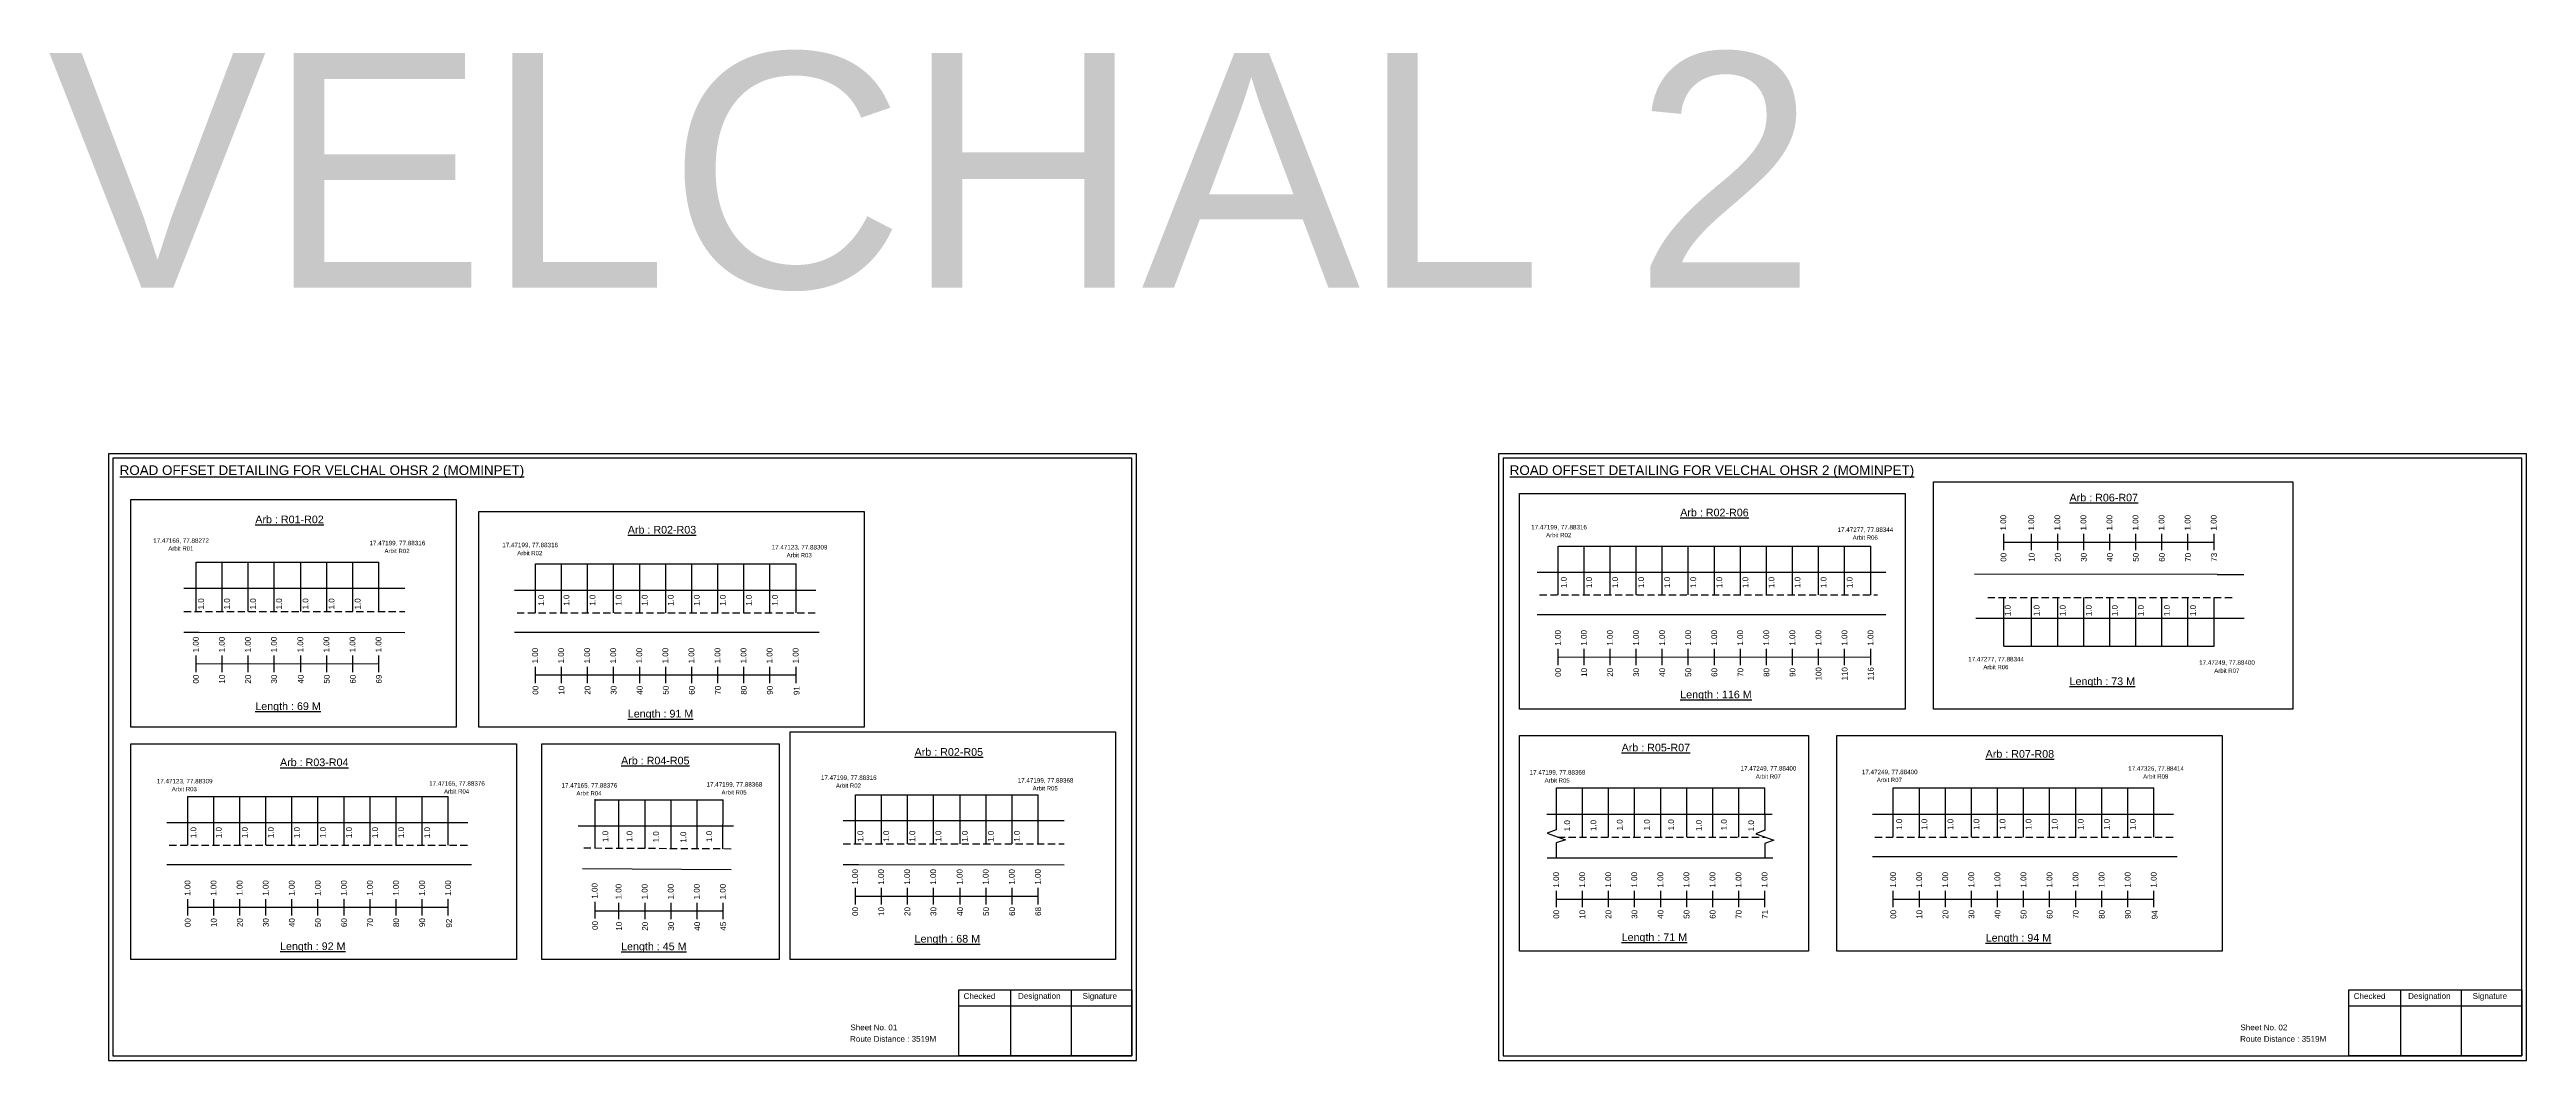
# Model space of a CAD drawing. Header units: inches. Extents: x 1000 to 5772, y 113 to 3122.
# Drawn here: x 1000 to 2293, y 113 to 640 of the extents above; entities that cross this region are included whole.
import ezdxf

# ---------------------------------------------------------------- set-up
doc = ezdxf.new("R2010")
doc.units = ezdxf.units.IN
doc.header["$MEASUREMENT"] = 0
doc.linetypes.add('DASHED2', pattern=[0.375, 0.25, -0.125])
doc.layers.add('PDF_Geometry', color=7, linetype='Continuous')
doc.layers.add('PDF_Text', color=5, linetype='Continuous')
doc.styles.add('PDF Arial', font='arial.ttf')
doc.styles.get("Standard").update_dxf_attribs({"font": 'arial.ttf'})

msp = doc.modelspace()

# ---------------------------------------------------------------- linework, layer by layer
at = {"color": 5}
for p, q in [((1787.7, 381.1), (1950.9, 381.1)), ((1076.9, 372.6), (1172.3, 372.6)), ((1254, 371.8), (1390, 371.8)), ((2020.3, 328.8), (2130.1, 328.8)), ((1072.5, 250.4), (1208.5, 250.4)), ((1285.1, 248.6), (1352, 248.6)), ((1421, 251.2), (1516.4, 251.2)), ((1786.9, 254.8), (1895.7, 254.8)), ((1962.7, 254.8), (2098.7, 254.8))]:
    msp.add_line(p, q, dxfattribs=at)
for p, q in [((1787.7, 355.6), (1787.7, 381.1)), ((1801.3, 355.6), (1801.3, 381.1)), ((1814.9, 355.6), (1814.9, 381.1)), ((1828.5, 355.6), (1828.5, 381.1)), ((1842.1, 355.6), (1842.1, 381.1)), ((1855.7, 355.6), (1855.7, 381.1)), ((1869.3, 355.6), (1869.3, 381.1)), ((1882.9, 355.6), (1882.9, 381.1)), ((1896.5, 355.6), (1896.5, 381.1)), ((1910.1, 355.6), (1910.1, 381.1)), ((1923.7, 355.6), (1923.7, 381.1)), ((1937.3, 355.6), (1937.3, 381.1)), ((1950.9, 355.6), (1950.9, 381.1)), ((1076.9, 347), (1076.9, 372.6)), ((1090.5, 347), (1090.5, 372.6)), ((1104.1, 347), (1104.1, 372.6)), ((1117.7, 347), (1117.7, 372.6)), ((1131.5, 347), (1131.5, 372.6)), ((1145.1, 347), (1145.1, 372.6)), ((1158.7, 347), (1158.7, 372.6)), ((1172.3, 347), (1172.3, 372.6)), ((1254, 346.2), (1254, 371.8)), ((1267.6, 346.2), (1267.6, 371.8)), ((1281.2, 346.2), (1281.2, 371.8)), ((1294.8, 346.2), (1294.8, 371.8)), ((1308.4, 346.2), (1308.4, 371.8)), ((1322, 346.2), (1322, 371.8)), ((1335.6, 346.2), (1335.6, 371.8)), ((1349.2, 346.2), (1349.2, 371.8)), ((1362.8, 346.2), (1362.8, 371.8)), ((1376.4, 346.2), (1376.4, 371.8)), ((1390, 346.2), (1390, 371.8)), ((1776.8, 367.4), (1958.8, 367.4)), ((2131.7, 366.2), (2005.1, 366.4)), ((2131.7, 366.2), (2145.6, 366.2)), ((1185.9, 358.9), (1070.5, 358.9)), ((1243.1, 358.1), (1400.3, 358.1)), ((2020.3, 328.8), (2020.3, 354.3)), ((2034.9, 328.8), (2034.9, 354.3)), ((2048.5, 328.8), (2048.5, 354.3)), ((2062.1, 328.8), (2062.1, 354.3)), ((2075.7, 328.8), (2075.7, 354.3)), ((2089.3, 328.8), (2089.3, 354.3)), ((2102.9, 328.8), (2102.9, 354.3)), ((2116.5, 328.8), (2116.5, 354.3)), ((2130.1, 328.8), (2130.1, 354.3)), ((1070.5, 336.2), (1078.5, 336.2)), ((1078.5, 336.2), (1185.9, 335.9)), ((1958.8, 345.2), (1776.8, 345.2)), ((2005.7, 343.5), (2131.7, 343.5)), ((2131.7, 343.5), (2145.9, 343.5)), ((1402.1, 335.9), (1243.1, 335.9)), ((1072.5, 224.9), (1072.5, 250.4)), ((1086.1, 224.9), (1086.1, 250.4)), ((1099.7, 224.9), (1099.7, 250.4)), ((1113.3, 224.9), (1113.3, 250.4)), ((1126.9, 224.9), (1126.9, 250.4)), ((1140.5, 224.9), (1140.5, 250.4)), ((1154.1, 224.9), (1154.1, 250.4)), ((1167.7, 224.9), (1167.7, 250.4)), ((1181.3, 224.9), (1181.3, 250.4)), ((1194.9, 224.9), (1194.9, 250.4)), ((1208.5, 224.9), (1208.5, 250.4)), ((1285.1, 223.3), (1285.1, 248.9)), ((1297.6, 223.3), (1297.6, 248.6)), ((1311.2, 223.2), (1311.2, 248.6)), ((1324.8, 223.3), (1324.8, 248.6)), ((1338.4, 223), (1338.4, 248.6)), ((1351.8, 223.1), (1352, 248.6)), ((1421, 225.7), (1421, 251.2)), ((1434.6, 225.7), (1434.6, 251.2)), ((1448.2, 225.7), (1448.2, 251.2)), ((1461.8, 225.7), (1461.8, 251.2)), ((1475.6, 225.7), (1475.6, 251.2)), ((1489.2, 225.7), (1489.2, 251.2)), ((1502.8, 225.7), (1502.8, 251.2)), ((1516.4, 225.7), (1516.4, 251.2)), ((1786.9, 241.1), (1786.9, 254.8)), ((1800.5, 229.2), (1800.5, 254.8)), ((1814.1, 229.2), (1814.1, 254.8)), ((1827.7, 229.2), (1827.7, 254.8)), ((1841.3, 229.2), (1841.3, 254.8)), ((1854.9, 229.2), (1854.9, 254.8)), ((1868.5, 229.2), (1868.5, 254.8)), ((1882.1, 229.2), (1882.1, 254.8)), ((1895.7, 241.1), (1895.7, 254.8)), ((1962.7, 229.2), (1962.7, 254.8)), ((1976.3, 229.2), (1976.3, 254.8)), ((1989.9, 229.2), (1989.9, 254.8)), ((2003.5, 229.2), (2003.5, 254.8)), ((2017.1, 229.2), (2017.1, 254.8)), ((2030.7, 229.2), (2030.7, 254.8)), ((2044.3, 229.2), (2044.3, 254.8)), ((2057.9, 229.2), (2057.9, 254.8)), ((2071.5, 229.2), (2071.5, 254.8)), ((2085.1, 229.2), (2085.1, 254.8)), ((2098.7, 229.2), (2098.7, 254.8)), ((1061.7, 236.8), (1218.8, 236.8)), ((1357.3, 234.9), (1276.3, 234.9)), ((1530, 237.6), (1414.6, 237.6)), ((1781.9, 241.1), (1899.5, 241.2)), ((1951.9, 241.1), (2109, 241.1)), ((1220.6, 214.6), (1061.7, 214.6)), ((1278.5, 212.7), (1356.2, 212.2)), ((1414.6, 214.9), (1422.6, 214.9)), ((1422.6, 214.9), (1530, 214.6)), ((1782, 218.4), (1899.8, 218.4)), ((2110.8, 218.9), (1951.9, 218.9))]:
    msp.add_line(p, q)
at = {"color": 217, "true_color": 0x93278f}
for p, q in [((2020.3, 378.9), (2020.3, 387.5)), ((2020.3, 383.2), (2130.1, 383.2)), ((2034.9, 378.9), (2034.9, 387.5)), ((2048.5, 378.9), (2048.5, 387.5)), ((2062.1, 378.9), (2062.1, 387.5)), ((2075.7, 378.9), (2075.7, 387.5)), ((2089.3, 378.9), (2089.3, 387.5)), ((2102.9, 378.9), (2102.9, 387.5)), ((2116.5, 378.9), (2116.5, 387.5)), ((2130.1, 378.9), (2130.1, 387.5)), ((1076.9, 315.3), (1076.9, 323.9)), ((1090.5, 315.3), (1090.5, 323.9)), ((1104.1, 315.3), (1104.1, 323.9)), ((1117.7, 315.3), (1117.7, 323.9)), ((1131.5, 315.3), (1131.5, 323.9)), ((1145.1, 315.3), (1145.1, 323.9)), ((1158.7, 315.3), (1158.7, 323.9)), ((1172.3, 315.3), (1172.3, 323.9)), ((1787.7, 318.9), (1787.7, 327.4)), ((1801.3, 318.9), (1801.3, 327.4)), ((1814.9, 318.9), (1814.9, 327.4)), ((1828.5, 318.9), (1828.5, 327.4)), ((1842.1, 318.9), (1842.1, 327.4)), ((1855.7, 318.9), (1855.7, 327.4)), ((1869.3, 318.9), (1869.3, 327.4)), ((1882.9, 318.9), (1882.9, 327.4)), ((1896.5, 318.9), (1896.5, 327.4)), ((1910.1, 318.9), (1910.1, 327.4)), ((1923.7, 318.9), (1923.7, 327.4)), ((1937.3, 318.9), (1937.3, 327.4)), ((1950.9, 318.9), (1950.9, 327.4)), ((1076.9, 319.6), (1172.3, 319.7)), ((1254, 309.5), (1254, 318.1)), ((1254, 313.8), (1390, 313.8)), ((1267.6, 309.5), (1267.6, 318.1)), ((1281.2, 309.5), (1281.2, 318.1)), ((1294.8, 309.5), (1294.8, 318.1)), ((1308.4, 309.5), (1308.4, 318.1)), ((1322, 309.5), (1322, 318.1)), ((1335.6, 309.5), (1335.6, 318.1)), ((1349.2, 309.5), (1349.2, 318.1)), ((1362.8, 309.5), (1362.8, 318.1)), ((1376.4, 309.5), (1376.4, 318.1)), ((1390, 309.5), (1390, 318.1)), ((1787.7, 323.1), (1950.9, 323.2)), ((1072.5, 188.2), (1072.5, 196.8)), ((1086.1, 188.2), (1086.1, 196.8)), ((1099.7, 188.2), (1099.7, 196.8)), ((1113.3, 188.2), (1113.3, 196.8)), ((1126.9, 188.2), (1126.9, 196.8)), ((1140.5, 188.2), (1140.5, 196.8)), ((1154.1, 188.2), (1154.1, 196.8)), ((1167.7, 188.2), (1167.7, 196.8)), ((1181.3, 188.2), (1181.3, 196.8)), ((1194.9, 188.2), (1194.9, 196.8)), ((1208.5, 188.2), (1208.5, 196.8)), ((1285.1, 186.7), (1285.1, 195.3)), ((1297.6, 186.3), (1297.6, 194.9)), ((1311.2, 186.3), (1311.2, 194.9)), ((1324.8, 186.3), (1324.8, 194.9)), ((1338.4, 186.3), (1338.4, 194.9)), ((1352, 186.3), (1352, 194.9)), ((1421, 194), (1421, 202.6)), ((1421, 198.3), (1516.4, 198.3)), ((1434.6, 194), (1434.6, 202.6)), ((1448.2, 194), (1448.2, 202.6)), ((1461.8, 194), (1461.8, 202.6)), ((1475.6, 194), (1475.6, 202.6)), ((1489.2, 194), (1489.2, 202.6)), ((1502.8, 194), (1502.8, 202.6)), ((1516.4, 194), (1516.4, 202.6)), ((1786.9, 192.5), (1786.9, 201.1)), ((1786.9, 196.8), (1895.7, 196.8)), ((1800.5, 192.5), (1800.5, 201.1)), ((1814.1, 192.5), (1814.1, 201.1)), ((1827.7, 192.5), (1827.7, 201.1)), ((1841.3, 192.5), (1841.3, 201.1)), ((1854.9, 192.5), (1854.9, 201.1)), ((1868.5, 192.5), (1868.5, 201.1)), ((1882.1, 192.5), (1882.1, 201.1)), ((1895.7, 192.5), (1895.7, 201.1)), ((1962.7, 192.5), (1962.7, 201.1)), ((1962.7, 196.8), (2098.7, 196.8)), ((1976.3, 192.5), (1976.3, 201.1)), ((1989.9, 192.5), (1989.9, 201.1)), ((2003.5, 192.5), (2003.5, 201.1)), ((2017.1, 192.5), (2017.1, 201.1)), ((2030.7, 192.5), (2030.7, 201.1)), ((2044.3, 192.5), (2044.3, 201.1)), ((2057.9, 192.5), (2057.9, 201.1)), ((2071.5, 192.5), (2071.5, 201.1)), ((2085.1, 192.5), (2085.1, 201.1)), ((2098.7, 192.5), (2098.7, 201.1)), ((1072.5, 192.5), (1208.5, 192.5)), ((1285.1, 190.6), (1352, 190.6))]:
    msp.add_line(p, q, dxfattribs=at)
at = {"linetype": 'DASHED2', "ltscale": 15}
for p, q in [((1778.1, 355.6), (1954.5, 355.6)), ((2012, 354.3), (2140.7, 354.3)), ((1070.5, 347), (1185.9, 347)), ((1244.4, 346.2), (1400.3, 346.2)), ((1062.9, 224.9), (1218.8, 224.9)), ((1279.2, 223.5), (1357.5, 223.1)), ((1414.6, 225.7), (1530, 225.7)), ((1787.6, 229.2), (1895.7, 229.2)), ((1953.1, 229.2), (2109, 229.2))]:
    msp.add_line(p, q, dxfattribs=at)
for points in [[(1983.7, 414.7), (2171.2, 414.7), (2171.2, 295.9), (1983.7, 295.9)], [(1042.9, 405.4), (1212.6, 405.4), (1212.6, 286.6), (1042.9, 286.6)], [(1767.6, 408.6), (1968.9, 408.6), (1968.9, 295.9), (1767.6, 295.9)], [(1224.4, 399.2), (1425.6, 399.2), (1425.6, 286.6), (1224.4, 286.6)], [(1042.9, 277.9), (1244.2, 277.9), (1244.2, 165.2), (1042.9, 165.2)], [(1257.4, 277.9), (1381.2, 277.9), (1381.2, 165.2), (1257.4, 165.2)], [(1387, 284.1), (1556.7, 284.1), (1556.7, 165.2), (1387, 165.2)], [(1767.6, 282.2), (1918.5, 282.2), (1918.5, 169.6), (1767.6, 169.6)], [(1933.2, 282.2), (2134.4, 282.2), (2134.4, 169.6), (1933.2, 169.6)]]:
    msp.add_lwpolyline(points, close=True)
at = {"linetype": 'Continuous'}
for points in [[(1786.8, 241.4), (1786.8, 233), (1782.1, 231.2), (1791.6, 227.8), (1786.8, 226.1), (1786.8, 218.7)], [(1895.7, 241.1), (1895.7, 232.7), (1890.9, 230.9), (1900.4, 227.5), (1895.7, 225.8), (1895.7, 218.4)]]:
    msp.add_lwpolyline(points, dxfattribs=at)
at = {"layer": 'PDF_Geometry'}
for points in [[(1031.2, 429.3), (1031.2, 112.5), (1567.7, 112.5), (1567.7, 429.3)], [(1033.5, 426.9), (1033.5, 115), (1565.3, 115), (1565.3, 426.9)], [(1756.7, 429.3), (1756.7, 112.5), (2293.2, 112.5), (2293.2, 429.3)], [(1759, 426.9), (1759, 115), (2290.7, 115), (2290.7, 426.9)]]:
    msp.add_lwpolyline(points, close=True, dxfattribs=at)
at = {"layer": 'PDF_Geometry', "color": 242, "true_color": 0xcc1f26}
for points in [[(1565.3, 114.9), (1474.9, 114.9), (1474.9, 149.5), (1565.3, 149.5)], [(2290.7, 114.9), (2200.4, 114.9), (2200.4, 149.5), (2290.7, 149.5)]]:
    msp.add_lwpolyline(points, close=True, dxfattribs=at)
for points in [[(1501.9, 149.5), (1501.9, 114.9)], [(1533.6, 149.5), (1533.6, 114.9)], [(2227.4, 149.5), (2227.4, 114.9)], [(2259.1, 149.5), (2259.1, 114.9)], [(1474.9, 141.1), (1565.3, 141.1)], [(2200.4, 141.1), (2290.7, 141.1)]]:
    msp.add_lwpolyline(points, dxfattribs=at)

# ---------------------------------------------------------------- texts
for s, height, p in [('VELCHAL 2', 122.54, (999.6, 515.9)), ('Sheet No. 01', 3, (1418.4, 128.3)), ('Sheet No. 02', 3, (2143.9, 128.3)), ('Route Distance : 3519M', 3, (1418.2, 122.3)), ('Route Distance : 3519M', 3, (2143.7, 122.3))]:
    msp.add_text(s, height=height).set_placement(p)
at = {"color": 242, "true_color": 0xcd2027}
for s, height, p in [('%%UROAD OFFSET DETAILING FOR VELCHAL OHSR 2 (MOMINPET)', 5, (1037, 418.2)), ('%%UROAD OFFSET DETAILING FOR VELCHAL OHSR 2 (MOMINPET)', 5, (1762.5, 418.2)), ('%%UArb : R02-R06', 4, (1851.5, 396.6)), ('%%UArb : R06-R07', 4, (2054.7, 404.4)), ('%%UArb : R01-R02', 4, (1107.8, 393)), ('%%UArb : R02-R03', 4, (1302.2, 387.6)), ('%%ULength : 73 M', 4, (2054.7, 308.5)), ('%%ULength : 69 M', 4, (1107.8, 295.5)), ('%%ULength : 116 M', 4, (1851.5, 301.6)), ('%%ULength : 91 M', 4, (1302.2, 291.6)), ('%%UArb : R02-R05', 4, (1451.9, 271.6)), ('%%UArb : R05-R07', 4, (1820.9, 273.9)), ('%%UArb : R07-R08', 4, (2010.9, 270.6)), ('%%UArb : R03-R04', 4, (1120.7, 266.2)), ('%%UArb : R04-R05', 4, (1298.7, 267.1)), ('%%ULength : 92 M', 4, (1120.7, 170.2)), ('%%ULength : 45 M', 4, (1298.7, 170.1)), ('%%ULength : 68 M', 4, (1451.9, 174.1)), ('%%ULength : 71 M', 4, (1820.9, 174.9)), ('%%ULength : 94 M', 4, (2010.9, 174.6))]:
    msp.add_text(s, height=height, dxfattribs=at).set_placement(p)
at = {"color": 5}
for s, height, p in [('17.47199, 77.88316', 2.34, (1773.7, 389.8)), ('Arbit R02', 2.25, (1781.5, 385.7)), ('17.47277, 77.88344', 2.34, (1933.6, 388.5)), ('17.47166, 77.88272', 2.34, (1054.5, 382.8)), ('Arbit R01', 2.25, (1062.4, 378.7)), ('17.47199, 77.88316', 2.34, (1167.4, 381.5)), ('Arbit R02', 2.25, (1175.2, 377.4)), ('17.47199, 77.88316', 2.34, (1236.7, 380.5)), ('Arbit R02', 2.25, (1244.5, 376.3)), ('17.47123, 77.88309', 2.34, (1377.3, 379.3)), ('Arbit R03', 2.25, (1385.1, 375.2)), ('Arbit R06', 2.25, (1941.5, 384.4)), ('17.47277, 77.88344', 2.34, (2001.8, 320.9)), ('Arbit R06', 2.25, (2009.7, 316.8)), ('17.47249, 77.88400', 2.34, (2122.3, 319.1)), ('Arbit R07', 2.25, (2130.2, 314.9)), ('17.47123, 77.88309', 2.34, (1056.4, 257.2)), ('17.47199, 77.88316', 2.34, (1403, 259)), ('17.47199, 77.88368', 2.34, (1505.7, 257.6)), ('17.47199, 77.88368', 2.34, (1772.9, 261.8)), ('Arbit R05', 2.25, (1780.7, 257.6)), ('17.47249, 77.88400', 2.34, (1883, 263.9)), ('Arbit R07', 2.25, (1890.9, 259.7)), ('17.47249, 77.88400', 2.34, (1946.3, 262)), ('Arbit R07', 2.25, (1954.1, 257.9)), ('17.47326, 77.88414', 2.34, (2085.3, 263.8)), ('Arbit R08', 2.25, (2093.1, 259.7)), ('Arbit R03', 2.25, (1064.2, 253.1)), ('17.47165, 77.88376', 2.34, (1198.5, 256)), ('Arbit R04', 2.25, (1206.3, 251.9)), ('17.47165, 77.88376', 2.34, (1267.6, 255)), ('Arbit R04', 2.25, (1275.4, 250.9)), ('17.47199, 77.88368', 2.34, (1343.3, 255.5)), ('Arbit R05', 2.25, (1351.1, 251.4)), ('Arbit R02', 2.25, (1410.8, 254.9)), ('Arbit R05', 2.25, (1513.5, 253.5))]:
    msp.add_text(s, height=height, dxfattribs=at).set_placement(p)
at = {"color": 217, "true_color": 0x93278f}
for s, p in [('1.00', (2021.6, 389.2)), ('1.00', (2036.2, 389.2)), ('1.00', (2049.8, 389.2)), ('1.00', (2063.4, 389.2)), ('1.00', (2077, 389.2)), ('1.00', (2090.6, 389.2)), ('1.00', (2104.2, 389.2)), ('1.00', (2117.8, 389.2)), ('1.00', (2131.4, 389.2)), ('00', (2021.7, 372.9)), ('10', (2036.4, 372.9)), ('20', (2050, 372.9)), ('30', (2063.6, 372.9)), ('40', (2077.2, 372.9)), ('50', (2090.8, 372.9)), ('60', (2104.4, 372.9)), ('70', (2118, 372.9)), ('73', (2131.6, 372.9)), ('1.00', (1789.1, 329.1)), ('1.00', (1802.7, 329.1)), ('1.00', (1816.3, 329.1)), ('1.00', (1829.9, 329.1)), ('1.00', (1843.5, 329.1)), ('1.00', (1857.1, 329.1)), ('1.00', (1870.7, 329.1)), ('1.00', (1884.3, 329.1)), ('1.00', (1897.9, 329.1)), ('1.00', (1911.5, 329.1)), ('1.00', (1925.1, 329.1)), ('1.00', (1938.7, 329.1)), ('1.00', (1952.3, 329.1)), ('1.00', (1078.2, 325.6)), ('1.00', (1091.8, 325.6)), ('1.00', (1105.4, 325.6)), ('1.00', (1119, 325.6)), ('1.00', (1132.8, 325.6)), ('1.00', (1146.4, 325.6)), ('1.00', (1160, 325.6)), ('1.00', (1173.6, 325.6)), ('1.00', (1255.3, 319.8)), ('1.00', (1268.9, 319.8)), ('1.00', (1282.5, 319.8)), ('1.00', (1296.1, 319.8)), ('1.00', (1309.7, 319.8)), ('1.00', (1323.3, 319.8)), ('1.00', (1336.9, 319.8)), ('1.00', (1350.5, 319.8)), ('1.00', (1364.1, 319.8)), ('1.00', (1377.7, 319.8)), ('1.00', (1391.3, 319.8)), ('00', (1078.3, 309.3)), ('10', (1091.9, 309.3)), ('20', (1105.5, 309.3)), ('30', (1119.1, 309.3)), ('40', (1133, 309.3)), ('50', (1146.6, 309.3)), ('60', (1160.2, 309.3)), ('69', (1173.8, 309.3)), ('00', (1789.2, 312.8)), ('10', (1802.8, 312.8)), ('20', (1816.4, 312.8)), ('30', (1830, 312.8)), ('40', (1843.6, 312.8)), ('50', (1857.2, 312.8)), ('60', (1870.8, 312.8)), ('70', (1884.4, 312.8)), ('80', (1898, 312.8)), ('90', (1911.6, 312.8)), ('100', (1925.2, 310.9)), ('110', (1938.8, 310.9)), ('116', (1952.4, 310.9)), ('00', (1255.5, 303.5)), ('10', (1269.1, 303.5)), ('20', (1282.7, 303.5)), ('30', (1296.3, 303.5)), ('40', (1309.9, 303.5)), ('50', (1323.5, 303.5)), ('60', (1337.1, 303.5)), ('70', (1350.7, 303.5)), ('80', (1364.3, 303.5)), ('90', (1377.9, 303.5)), ('91', (1391.8, 303.3)), ('1.00', (1422.3, 204.3)), ('1.00', (1435.9, 204.3)), ('1.00', (1449.5, 204.3)), ('1.00', (1463.1, 204.3)), ('1.00', (1476.9, 204.3)), ('1.00', (1490.5, 204.3)), ('1.00', (1504.1, 204.3)), ('1.00', (1517.7, 204.3)), ('1.00', (1788.2, 202.8)), ('1.00', (1801.8, 202.8)), ('1.00', (1815.4, 202.8)), ('1.00', (1829, 202.8)), ('1.00', (1842.6, 202.8)), ('1.00', (1856.2, 202.8)), ('1.00', (1869.8, 202.8)), ('1.00', (1883.4, 202.8)), ('1.00', (1897, 202.8)), ('1.00', (1964.1, 202.8)), ('1.00', (1977.7, 202.8)), ('1.00', (1991.3, 202.8)), ('1.00', (2004.9, 202.8)), ('1.00', (2018.5, 202.8)), ('1.00', (2032.1, 202.8)), ('1.00', (2045.7, 202.8)), ('1.00', (2059.3, 202.8)), ('1.00', (2072.9, 202.8)), ('1.00', (2086.5, 202.8)), ('1.00', (2100.1, 202.8)), ('1.00', (1073.9, 198.5)), ('1.00', (1087.5, 198.5)), ('1.00', (1101.1, 198.5)), ('1.00', (1114.7, 198.5)), ('1.00', (1128.3, 198.5)), ('1.00', (1141.9, 198.5)), ('1.00', (1155.5, 198.5)), ('1.00', (1169.1, 198.5)), ('1.00', (1182.7, 198.5)), ('1.00', (1196.3, 198.5)), ('1.00', (1209.9, 198.5)), ('1.00', (1286.4, 197)), ('1.00', (1298.9, 196.6)), ('1.00', (1312.5, 196.6)), ('1.00', (1326.1, 196.6)), ('1.00', (1339.7, 196.6)), ('1.00', (1353.3, 196.6)), ('00', (1074, 182.2)), ('10', (1087.6, 182.2)), ('20', (1101.2, 182.2)), ('30', (1114.8, 182.2)), ('40', (1128.4, 182.2)), ('50', (1142, 182.2)), ('60', (1155.6, 182.2)), ('70', (1169.2, 182.2)), ('80', (1182.8, 182.2)), ('90', (1196.4, 182.2)), ('92', (1210.4, 181.9)), ('00', (1286.6, 180.7)), ('10', (1299.1, 180.3)), ('20', (1312.7, 180.3)), ('30', (1326.3, 180.3)), ('40', (1339.9, 180.3)), ('45', (1353.5, 180.3)), ('00', (1422.4, 188)), ('10', (1436, 188)), ('20', (1449.6, 188)), ('30', (1463.2, 188)), ('40', (1477.1, 188)), ('50', (1490.7, 188)), ('60', (1504.3, 188)), ('68', (1517.9, 188)), ('00', (1788.3, 186.5)), ('10', (1801.9, 186.5)), ('20', (1815.5, 186.5)), ('30', (1829.1, 186.5)), ('40', (1842.7, 186.5)), ('50', (1856.3, 186.5)), ('60', (1869.9, 186.5)), ('70', (1883.5, 186.5)), ('71', (1897.1, 186.5)), ('00', (1964.2, 186.5)), ('10', (1977.8, 186.5)), ('20', (1991.4, 186.5)), ('30', (2005, 186.5)), ('40', (2018.6, 186.5)), ('50', (2032.2, 186.5)), ('60', (2045.8, 186.5)), ('70', (2059.4, 186.5)), ('80', (2073, 186.5)), ('90', (2086.6, 186.5)), ('94', (2100.6, 186.2))]:
    msp.add_text(s, height=3, rotation=90, dxfattribs=at).set_placement(p)
for p in [(1792.2, 359.2), (1805.4, 359.2), (1819, 359.2), (1832.6, 359.2), (1846.2, 359.2), (1859.8, 359.2), (1873.4, 359.2), (1887, 359.2), (1900.6, 359.2), (1914.2, 359.2), (1927.8, 359.2), (1941.4, 359.2), (1081, 348), (1094.5, 348), (1108.1, 348), (1121.7, 348), (1135.5, 348), (1149.1, 348), (1162.7, 348), (1258.5, 349.9), (1271.7, 349.9), (1285.3, 349.9), (1298.9, 349.9), (1312.5, 349.9), (1326.1, 349.9), (1339.7, 349.9), (1353.3, 349.9), (1366.9, 349.9), (1380.5, 349.9), (2023.9, 344.5), (2039, 344.5), (2052.6, 344.5), (2066.2, 344.5), (2079.8, 344.5), (2093.4, 344.5), (2107, 344.5), (2120.6, 344.5), (1077, 228.6), (1090.2, 228.6), (1103.8, 228.6), (1117.4, 228.6), (1131, 228.6), (1144.6, 228.6), (1158.2, 228.6), (1171.8, 228.6), (1185.4, 228.6), (1199, 228.6), (1794, 232.2), (1807.7, 232.3), (1821.4, 232.6), (1835.6, 232.6), (1848.2, 232.7), (1862.7, 232.3), (1875.8, 232.7), (1890, 232.2), (1967.3, 232.9), (1980.4, 232.9), (1994, 232.9), (2007.6, 232.9), (2021.2, 232.9), (2034.8, 232.9), (2048.4, 232.9), (2062, 232.9), (2075.6, 232.9), (2089.2, 232.9), (1292, 226.6), (1304.6, 226.6), (1318.4, 226.4), (1332.7, 226.2), (1346.2, 226.6), (1425.1, 226.7), (1438.6, 226.7), (1452.2, 226.7), (1465.8, 226.7), (1479.6, 226.7), (1493.2, 226.7), (1506.8, 226.7)]:
    msp.add_text('1.0', height=3, rotation=90).set_placement(p)
at = {"layer": 'PDF_Text', "color": 7, "attachment_point": 7, "style": 'PDF Arial'}
for s, insert, char_height in [('Checked', (1477.5, 144.6), 3), ('Designation', (1505.9, 143.8), 3.001), ('Signature', (1539.6, 143.8), 3), ('Checked', (2203, 144.6), 3), ('Designation', (2231.4, 143.8), 3.001), ('Signature', (2265.1, 143.8), 3)]:
    msp.add_mtext(s, dxfattribs=dict(at, insert=insert, char_height=char_height))

doc.saveas('drawing.dxf')
